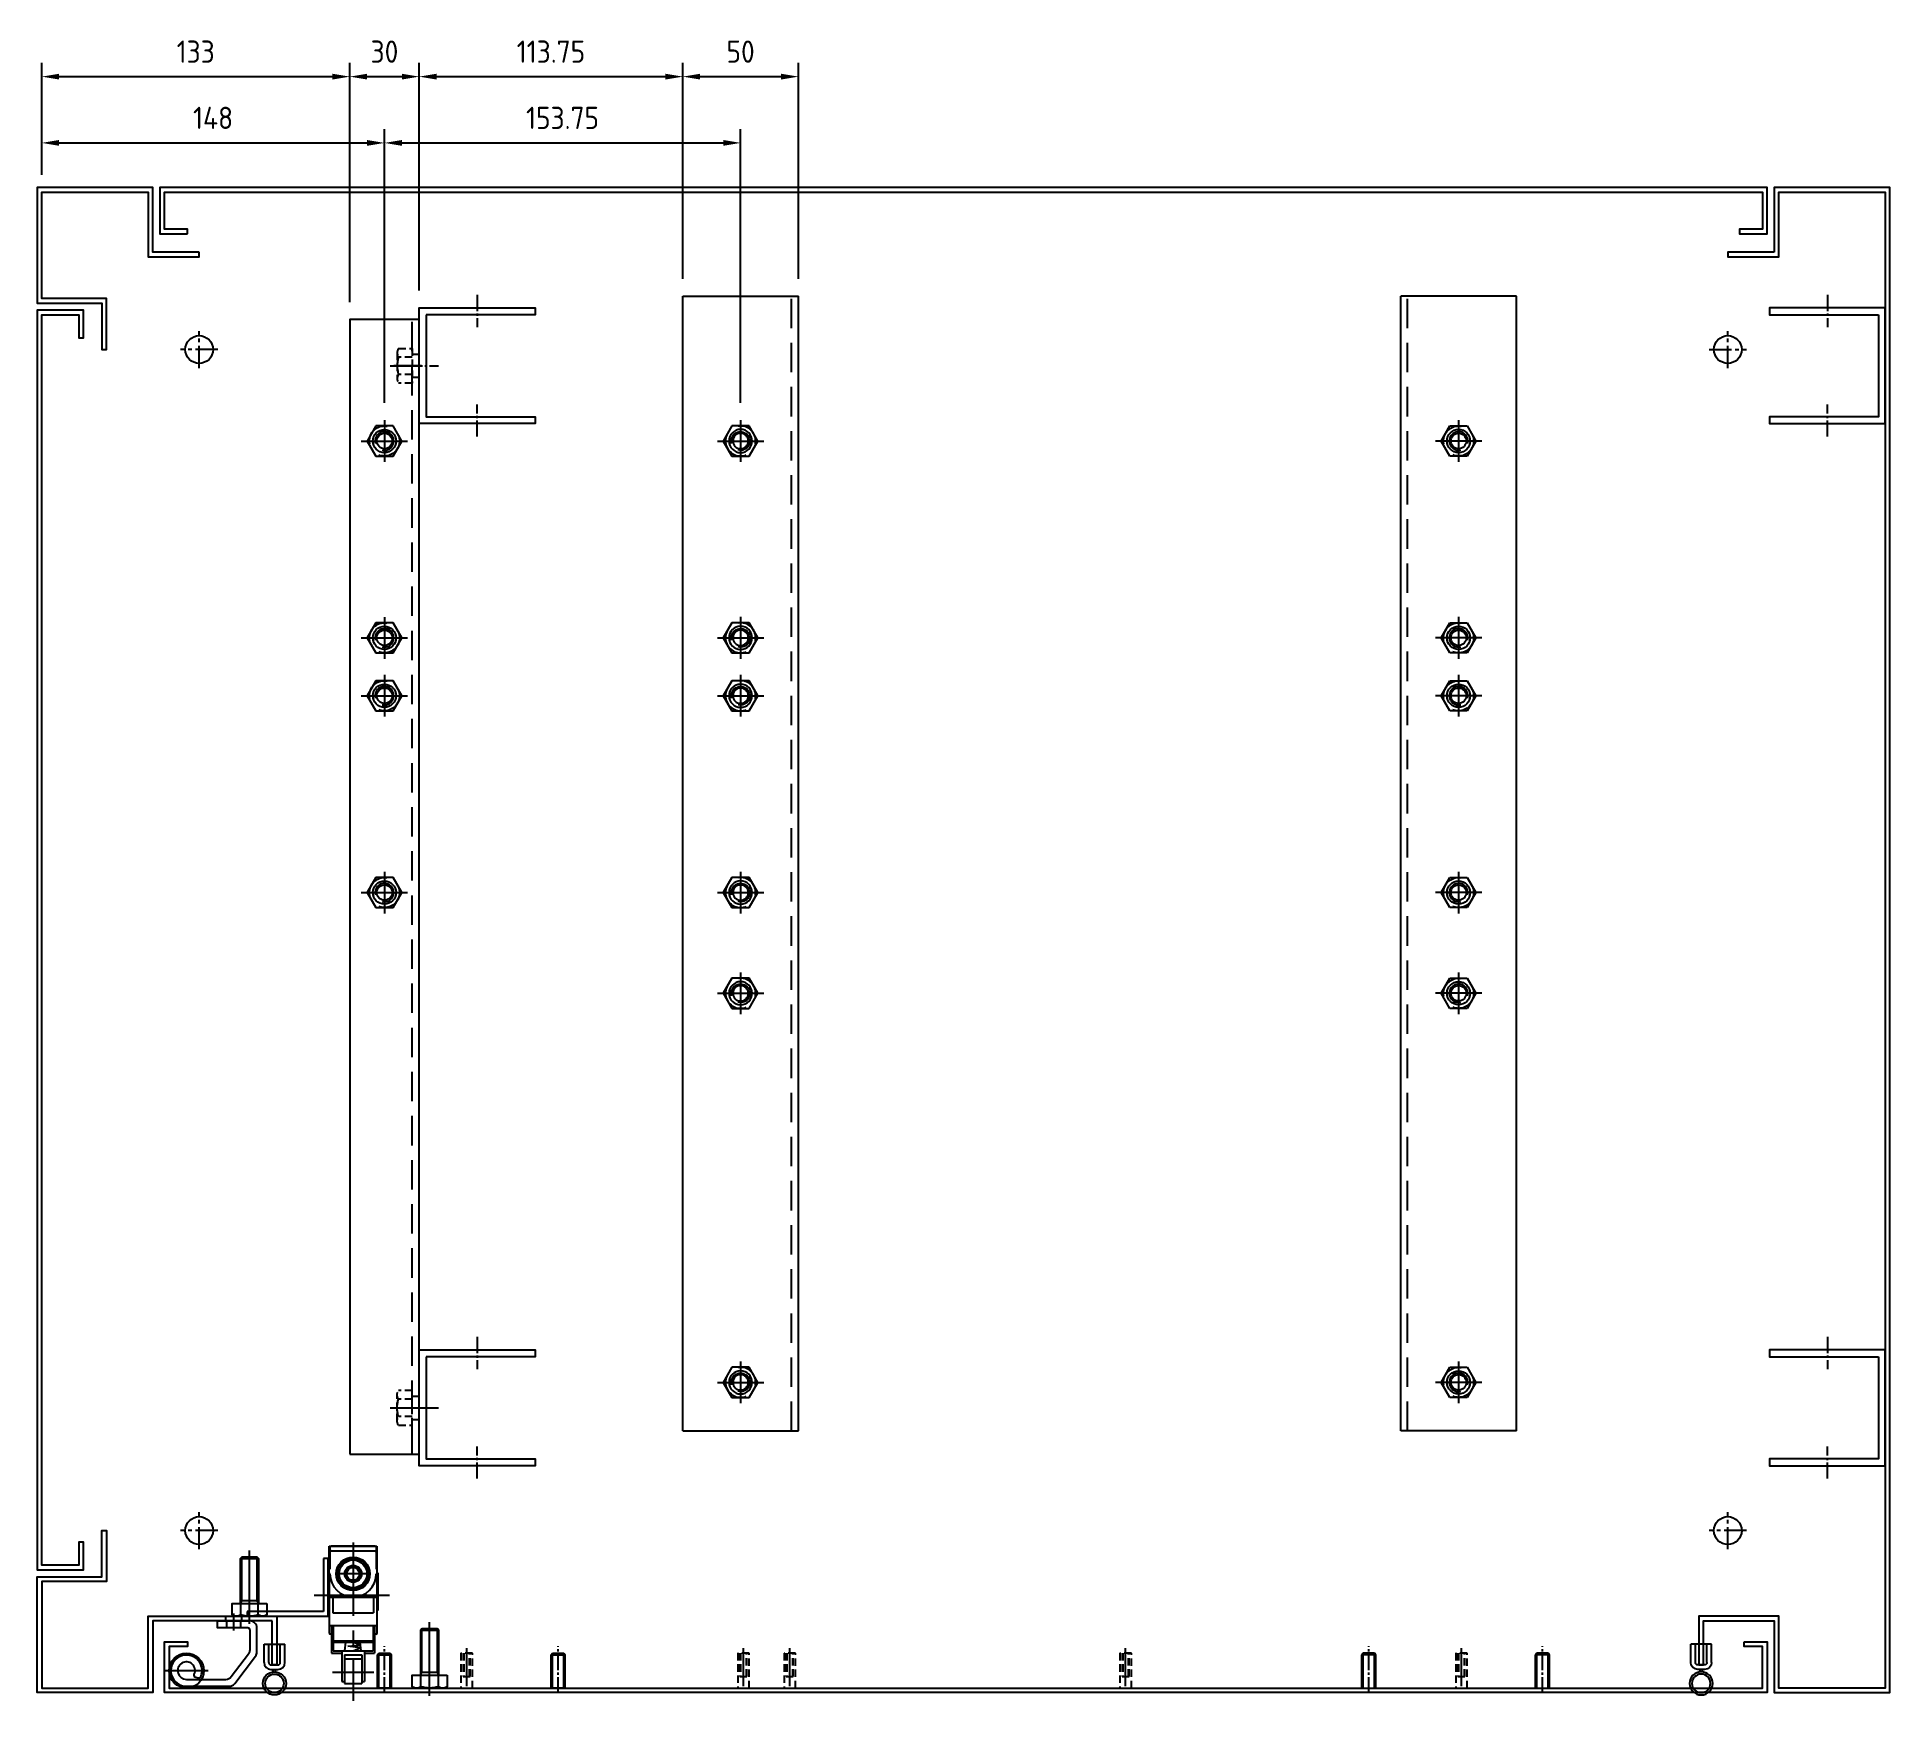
# Model space of a CAD drawing. Header units: millimetres. Extents: x 24815 to 37207, y -9299 to 5469.
# Drawn here: x 36407 to 37207, y 1758 to 2477 of the extents above; entities that cross this region are included whole.
import ezdxf

# ---------------------------------------------------------------- set-up
doc = ezdxf.new("R2010")
doc.units = ezdxf.units.MM
for name, pattern in [('CENTER', [50.8, 31.75, -6.35, 6.35, -6.35]), ('CENTER1', [10, 7, -1, 1, -1]), ('CENTER2', [28.575, 19.05, -3.175, 3.175, -3.175]), ('HIDDEN', [9.525, 6.35, -3.175]), ('HIDDEN2', [4.7625, 3.175, -1.5875]), ('HIDDENX2', [19.05, 12.7, -6.35])]:
    doc.linetypes.add(name, pattern=pattern)
for name, color, linetype in [('1', 1, 'CENTER'), ('4', 7, 'Continuous'), ('______', 7, 'Continuous'), ('CEN', 1, 'CENTER'), ('CENTER', 1, 'CENTER'), ('D', 3, 'Continuous'), ('HIDDEN', 2, 'HIDDEN'), ('O', 7, 'Continuous'), ('THIN', 3, 'Continuous')]:
    doc.layers.add(name, color=color, linetype=linetype)
doc.layers.add('외형선', color=3, linetype='Continuous', lineweight=30)
doc.styles.get("Standard").update_dxf_attribs({"font": 'ISOCP.SHX', "bigfont": 'WHGTXT.SHX'})
doc.dimstyles.new('PS-3', dxfattribs={"dimscale": 3, "dimtxt": 3.2, "dimasz": 2.5, "dimexe": 2, "dimexo": 2.5, "dimgap": 2, "dimtad": 1, "dimtoh": 1, "dimrnd": 0.05, "dimzin": 12, "dimdsep": 46, "dimtxsty": 'Standard', "dimcen": 0, "dimclrt": 2, "dimazin": 3, "dimtfac": 1, "dimtofl": 0, "dimtmove": 0, "dimatfit": 3, "dimfxl": 0, "dimtolj": 1, "dimtzin": 0, "dimarcsym": 0})

msp = doc.modelspace()

# ---------------------------------------------------------------- blocks, each defined once
blk = doc.blocks.new('LIMIT SWITCH-T')
at = {"linetype": 'Continuous'}
for p, q in [((-12, -10.3), (-12, 10.3)), ((-12, 9.57), (-12, -9.43)), ((-2, 10.07), (-11.5, 10.07)), ((-2, -9.93), (-11.5, -9.93))]:
    blk.add_line(p, q, dxfattribs=at)
blk.add_line((-10, -9.5), (-10, 9.5))
at = {"color": 7}
for p, q in [((33.3, -8.6), (33.3, 8.6)), ((34.3, 4.86), (34.3, 9.3)), ((46.43, 3.73), (46.43, 4.86)), ((47.3, -3.73), (47.3, 3.73)), ((34.3, -9.3), (34.3, -4.86)), ((46.43, -4.86), (46.43, -3.73))]:
    blk.add_line(p, q, dxfattribs=at)
at = {"linetype": 'Continuous'}
for radius in [7.25, 6.75, 6, 3.65, 3.2, 2.75]:
    blk.add_circle((0, 0), radius, dxfattribs=at)
for centre, radius, start, end in [((-9.5, 9.5), 0.5, 90, 180), ((0, 0), 10, 270, 90), ((-9.5, -9.5), 0.5, 180, 270)]:
    blk.add_arc(centre, radius, start, end, dxfattribs=at)
at = {"layer": 'CEN', "color": 7, "linetype": 'Continuous'}
for p, q in [((22.4, 8.6), (33.3, 8.6)), ((22.89, 9.3), (34.3, 9.3)), ((33.3, 4.86), (46.43, 4.86)), ((35, 3.73), (47.3, 3.73)), ((33.3, -4.86), (46.43, -4.86)), ((35, -3.73), (47.3, -3.73)), ((22.4, -8.6), (33.3, -8.6)), ((22.89, -9.3), (34.3, -9.3))]:
    blk.add_line(p, q, dxfattribs=at)
at = {"layer": 'CEN'}
for p, q in [((-13.61, 0), (54.88, 0)), ((0, 6.27), (0, -6.27))]:
    blk.add_line(p, q, dxfattribs=at)
at = {"layer": 'D', "color": 7}
for p, q in [((-0.5, 10.75), (-0.5, 10.3)), ((10, -10.37), (10, 10.23)), ((29.5, -8.6), (29.5, 8.6)), ((34.3, 4.86), (34.3, 8.6)), ((33.3, 3.52), (29.5, 3.1)), ((30.78, 2.89), (29.5, 0)), ((31.23, -2.23), (30.78, 2.89)), ((32.01, 3.05), (31.23, -2.23)), ((33.3, 0), (32.01, 3.05)), ((35, -3.73), (35, 3.73)), ((36.7, -3.73), (36.7, 3.73)), ((33.3, -3.52), (29.5, -3.1)), ((34.3, -8.6), (34.3, -4.86)), ((-0.5, -10.3), (-12, -10.3)), ((-0.5, -10.3), (-0.5, -10.75))]:
    blk.add_line(p, q, dxfattribs=at)
at = {"layer": 'D', "color": 1, "linetype": 'CENTER'}
for p, q in [((9.3, 15.75), (9.3, -15.75)), ((42.63, 9.02), (42.63, -8.86))]:
    blk.add_line(p, q, dxfattribs=at)
at = {"layer": 'D', "color": 0}
blk.add_line((29, 8.5), (29, -8.5), dxfattribs=at)
at = {"layer": 'O'}
for p, q in [((-12, 10.3), (25.7, 10.3)), ((-0.5, 10.75), (15.8, 10.75)), ((15.8, 10.3), (15.8, 10.75)), ((16.8, -8.75), (16.8, 8.75)), ((-0.5, -10.3), (25.7, -10.3)), ((-0.5, -10.75), (15.8, -10.75)), ((15.8, -10.75), (15.8, -10.3))]:
    blk.add_line(p, q, dxfattribs=at)
at = {"layer": 'O', "color": 7}
for p, q in [((10, 8.75), (16.8, 8.75)), ((22.4, 10.3), (22.4, -10.3)), ((22.89, 9.3), (22.89, 8.6)), ((26, 10), (26, 9.5)), ((26, 9.5), (26, 9.3)), ((10, -8.75), (16.8, -8.75)), ((22.89, -8.6), (22.89, -9.3)), ((26, -9.3), (26, -10))]:
    blk.add_line(p, q, dxfattribs=at)
at = {"layer": 'O'}
for centre, start, end in [((25.7, 10), 0, 90), ((25.7, -10), 270, 0)]:
    blk.add_arc(centre, 0.3, start, end, dxfattribs=at)
blk = doc.blocks.new('756trasdfasdfadf')
at = {"color": 1, "linetype": 'CENTER1'}
for p, q in [((-17117.17, 15239.16), (-17117.17, 15225.24)), ((-17147.76, 15208.57), (-17133.84, 15208.57)), ((-17117.17, 15177.98), (-17117.17, 15191.9))]:
    blk.add_line(p, q, dxfattribs=at)
at = {"color": 140}
blk.add_lwpolyline([(-17139.17, 15230.57), (-17139.17, 15186.57), (-17092.17, 15186.57), (-17092.17, 15183.57), (-17142.17, 15183.57), (-17142.17, 15233.57), (-17092.17, 15233.57), (-17092.17, 15230.57)], close=True, dxfattribs=at)
blk = doc.blocks.new('A$C0C3B50F3')
at = {"color": 1, "linetype": 'CENTER1'}
blk.add_line((0, -2.28), (0, 18.05), dxfattribs=at)
for p, q in [((-3, 14.39), (-2.5, 15)), ((-3, 14.39), (3, 14.39)), ((-3, 0), (-3, 14.39)), ((-2.5, 15), (2.5, 15)), ((2.5, 15), (3, 14.39)), ((3, 0), (3, 14.39)), ((3, 0), (-3, 0))]:
    blk.add_line(p, q)
at = {"color": 3}
for p, q in [((-2.5, 0), (-2.5, 15)), ((2.5, 0), (2.5, 15))]:
    blk.add_line(p, q, dxfattribs=at)
blk = doc.blocks.new('caw334rtw34tf45')
at = {"color": 2, "linetype": 'HIDDEN2'}
for p, q in [((4143.25, 33223.64), (4128.25, 33223.64)), ((4128.25, 33223.64), (4128.25, 33218.64)), ((4128.25, 33218.64), (4143.25, 33218.64)), ((4143.25, 33222.64), (4133.25, 33222.64)), ((4133.25, 33222.64), (4133.25, 33219.64)), ((4143.25, 33222.39), (4133.25, 33222.39)), ((4133.25, 33219.89), (4143.25, 33219.89)), ((4133.25, 33219.64), (4143.25, 33219.64)), ((4143.25, 33218.64), (4143.25, 33223.64))]:
    blk.add_line(p, q, dxfattribs=at)
at = {"color": 1, "linetype": 'CENTER', "ltscale": 2}
blk.add_line((4129.02, 33221.14), (4145.4, 33221.14), dxfattribs=at)
blk = doc.blocks.new('A$C6DC91A1C')
at = {"color": 1, "linetype": 'CENTER1'}
for p, q in [((-8.59, 0), (5.33, 0)), ((52.59, 0), (38.67, 0))]:
    blk.add_line(p, q, dxfattribs=at)
at = {"color": 140}
blk.add_lwpolyline([(0, 22), (44, 22), (44, -25), (47, -25), (47, 25), (-3, 25), (-3, -25), (0, -25)], close=True, dxfattribs=at)
blk = doc.blocks.new('i5thagdfvgsafadsfsdf')
at = {"color": 4}
for p, q in [((14512.22, 10529.27), (14462.22, 10529.27)), ((14462.22, 10039.27), (14462.22, 10529.27)), ((14512.22, 10039.27), (14512.22, 10529.27)), ((14512.22, 10039.27), (14462.22, 10039.27)), ((14512.22, 10039.27), (14462.22, 10039.27))]:
    blk.add_line(p, q, dxfattribs=at)
at = {"color": 2, "linetype": 'HIDDENX2'}
for points in [[(14490.97, 10460.27), (14483.47, 10460.27), (14479.71, 10466.77), (14483.47, 10473.27), (14490.97, 10473.27), (14494.72, 10466.77), (14490.97, 10460.27)], [(14490.97, 10375.27), (14483.47, 10375.27), (14479.71, 10381.77), (14483.47, 10388.27), (14490.97, 10388.27), (14494.72, 10381.77), (14490.97, 10375.27)], [(14490.97, 10350.27), (14483.47, 10350.27), (14479.71, 10356.77), (14483.47, 10363.27), (14490.97, 10363.27), (14494.72, 10356.77), (14490.97, 10350.27)], [(14490.97, 10265.27), (14483.47, 10265.27), (14479.71, 10271.77), (14483.47, 10278.27), (14490.97, 10278.27), (14494.72, 10271.77), (14490.97, 10265.27)], [(14490.97, 10221.77), (14483.47, 10221.77), (14479.71, 10228.27), (14483.47, 10234.77), (14490.97, 10234.77), (14494.72, 10228.27), (14490.97, 10221.77)], [(14490.97, 10053.77), (14483.47, 10053.77), (14479.71, 10060.27), (14483.47, 10066.77), (14490.97, 10066.77), (14494.72, 10060.27), (14490.97, 10053.77)]]:
    blk.add_lwpolyline(points, dxfattribs=at)
for centre in [(14487.22, 10466.77), (14487.22, 10381.77), (14487.22, 10356.77), (14487.22, 10271.77), (14487.22, 10228.27), (14487.22, 10060.27)]:
    blk.add_circle(centre, 6.5, dxfattribs=at)
at = {"color": 4}
for centre in [(14487.22, 10466.77), (14487.22, 10381.77), (14487.22, 10356.77), (14487.22, 10271.77), (14487.22, 10228.27), (14487.22, 10060.27)]:
    blk.add_circle(centre, 5, dxfattribs=at)
for centre in [(14487.22, 10466.77), (14487.22, 10381.77), (14487.22, 10356.77), (14487.22, 10271.77), (14487.22, 10228.27), (14487.22, 10060.27)]:
    blk.add_circle(centre, 3.32)
at = {"layer": 'CENTER'}
for p, q in [((14487.22, 10475.77), (14487.22, 10457.77)), ((14497.22, 10466.77), (14477.21, 10466.77)), ((14487.22, 10390.77), (14487.22, 10372.77)), ((14497.22, 10381.77), (14477.21, 10381.77)), ((14487.22, 10365.77), (14487.22, 10347.77)), ((14497.22, 10356.77), (14477.21, 10356.77)), ((14487.22, 10280.77), (14487.22, 10262.77)), ((14497.22, 10271.77), (14477.21, 10271.77)), ((14487.22, 10237.27), (14487.22, 10219.27)), ((14497.22, 10228.27), (14477.21, 10228.27)), ((14487.22, 10069.27), (14487.22, 10051.27)), ((14497.22, 10060.27), (14477.21, 10060.27))]:
    blk.add_line(p, q, dxfattribs=at)
at = {"layer": 'HIDDEN', "color": 2, "linetype": 'HIDDENX2'}
blk.add_line((14465.22, 10039.27), (14465.22, 10529.27), dxfattribs=at)
at = {"layer": 'THIN'}
for centre in [(14487.22, 10466.77), (14487.22, 10381.77), (14487.22, 10356.77), (14487.22, 10271.77), (14487.22, 10228.27), (14487.22, 10060.27)]:
    blk.add_arc(centre, 4, 345, 285, dxfattribs=at)
blk = doc.blocks.new('ASDHREWHREJJJ')
for p, q in [((14485.89, -8471.07), (14485.89, -8479.07)), ((14487.89, -8471.07), (14487.89, -8479.07)), ((14491.89, -8468.07), (14488.89, -8468.07)), ((14491.89, -8470.07), (14488.89, -8470.07)), ((14489.89, -8467.05), (14489.89, -8468.07)), ((14490.89, -8467.05), (14490.89, -8468.07)), ((14492.89, -8471.07), (14492.89, -8479.07)), ((14494.89, -8471.07), (14494.89, -8479.07)), ((14494.89, -8479.07), (14485.89, -8479.07))]:
    blk.add_line(p, q)
for radius in [5, 4]:
    blk.add_circle((14490.39, -8462.07), radius)
for centre, radius, start, end in [((14488.89, -8471.07), 3, 90, 180), ((14488.89, -8471.07), 1, 90, 180), ((14491.89, -8471.07), 3, 0, 90), ((14491.89, -8471.07), 1, 0, 90)]:
    blk.add_arc(centre, radius, start, end)
blk = doc.blocks.new('DETADGAG')
at = {"color": 1}
for points in [[(-14968.32, -13088.8, 3.321213), (-14974.54, -13092.92), (-14956.07, -13092.92, 0.234242), (-14953.69, -13091.74), (-14944.7, -13079.92, 0.164054), (-14944.09, -13078.11), (-14944.09, -13077.72), (-14944.09, -13067.72, 0.414214), (-14947.09, -13064.72)], [(-14947.15, -13077.72, 0.052353), (-14947.09, -13077.39), (-14947.09, -13068.72, 0.414214), (-14948.09, -13067.72), (-14961.09, -13067.72), (-14961.09, -13064.72), (-14947.09, -13064.72)], [(-14968.32, -13088.8, -0.366304), (-14969.47, -13089.39), (-14970.46, -13089.15, -0.474617), (-14971.14, -13087.75, 3.431067), (-14974.54, -13089.92), (-14957.56, -13089.92, 0.234242), (-14955.17, -13088.74), (-14947.7, -13078.91, 0.11075), (-14947.15, -13077.72)]]:
    blk.add_lwpolyline(points, format="xyb", dxfattribs=at)
blk.add_circle((-14974.54, -13086.17), 7.5, dxfattribs=at)
at = {"layer": '1', "color": 1}
blk.add_line((-14983.91, -13086.17), (-14965.16, -13086.17), dxfattribs=at)
at = {"layer": '4', "color": 1, "linetype": 'HIDDEN2'}
for p, q in [((-14957.09, -13067.72), (-14957.09, -13064.72)), ((-14951.09, -13067.72), (-14951.09, -13064.72))]:
    blk.add_line(p, q, dxfattribs=at)
blk = doc.blocks.new('M8_20')
for p, q in [((-437.31, -18094.18, 0), (-445.31, -18094.18, 0)), ((-435.68, -18119.01, 0), (-446.94, -18119.01, 0)), ((-437.31, -18112.34, 0), (-445.31, -18112.34, 0)), ((-445.06, -18118.43, 0), (-445.06, -18113.51, 0)), ((-437.55, -18118.43, 0), (-437.55, -18113.51, 0))]:
    blk.add_line(p, q)
at = {"elevation": 0}
blk.add_lwpolyline([(-437.31, -18113.51), (-437.31, -18094.18), (-437.98, -18093.51), (-444.63, -18093.51), (-445.31, -18094.18), (-445.31, -18113.51)], dxfattribs=at)
blk.add_lwpolyline([(-433.8, -18113.51), (-433.8, -18118.43, -0.309401), (-437.55, -18118.43, -0.154701), (-445.06, -18118.43, -0.309401), (-448.81, -18118.43), (-448.81, -18113.51), (-433.8, -18113.51)], format="xyb", dxfattribs=at)
at = {"layer": 'CENTER'}
blk.add_line((-441.31, -18122.31, 0), (-441.31, -18090.51, 0), dxfattribs=at)
at = {"layer": 'THIN', "elevation": 0}
for points in [[(-445.31, -18113.51), (-444.63, -18112.34), (-444.63, -18093.51)], [(-437.31, -18113.51), (-437.98, -18112.34), (-437.98, -18093.51)]]:
    blk.add_lwpolyline(points, dxfattribs=at)
blk = doc.blocks.new('QEAdszgf')
at = {"color": 1}
for p, q in [((-14913.64, -13037.97), (-14913.64, -13060.97)), ((-14911.64, -13037.97), (-14913.64, -13037.97)), ((-14911.64, -13062.97), (-14911.64, -13037.97)), ((-14913.64, -13060.97), (-14946.64, -13060.97)), ((-14946.64, -13060.97), (-14946.64, -13062.97)), ((-14946.64, -13062.97), (-14911.64, -13062.97))]:
    blk.add_line(p, q, dxfattribs=at)
at = {"color": 1, "linetype": 'CENTER', "ltscale": 3}
blk.add_line((-14907.64, -13053.97), (-14917.64, -13053.97), dxfattribs=at)
blk = doc.blocks.new('A$C6B021DFF')
at = {"color": 1, "linetype": 'CENTER2', "ltscale": 0.5}
for p, q in [((70, 572), (70, 588)), ((730, 572), (730, 588)), ((78, 580), (62, 580)), ((722, 580), (738, 580)), ((70, 62), (70, 78)), ((730, 62), (730, 78)), ((78, 70), (62, 70)), ((738, 70), (722, 70))]:
    blk.add_line(p, q, dxfattribs=at)
at = {"color": 3}
for p, q in [((81.45, 30.95), (81.45, 33)), ((84.95, 26.79), (84.95, 34.24)), ((88.45, 30.95), (88.45, 33))]:
    blk.add_line(p, q, dxfattribs=at)
for points in [[(750, 622), (730, 622), (730, 620), (752, 620), (752, 648), (798, 648), (798, 2), (752, 2), (752, 33), (717.5, 33), (717.5, 12), (719.5, 12), (719.5, 31), (750, 31), (750, 0), (800, 0), (800, 650), (750, 650)], [(737, 22), (747, 22), (747, 0), (55, 0), (55, 22), (65, 22), (65, 20), (57, 20), (57, 2), (745, 2), (745, 20), (737, 20)]]:
    blk.add_lwpolyline(points, close=True, dxfattribs=at)
at = {"color": 3, "ltscale": 10}
for centre in [(70, 580), (730, 580), (70, 70), (730, 70)]:
    blk.add_circle(centre, 6, dxfattribs=at)
at = {"layer": '______', "color": 3, "ltscale": 10}
blk.add_lwpolyline([(18, 585), (20, 585), (20, 597), (0, 597), (0, 53), (20, 53), (20, 65), (18, 65), (18, 55), (2, 55), (2, 595), (18, 595), (18, 585), (20, 585)], dxfattribs=at)
at = {"layer": '외형선', "lineweight": -3}
for points in [[(70, 622), (50, 622), (50, 650), (0, 650), (0, 600), (28, 600), (28, 580), (30, 580), (30, 602), (2, 602), (2, 648), (48, 648), (48, 620), (70, 620), (70, 622)], [(65, 630), (65, 632), (55, 632), (55, 648), (745, 648), (745, 632), (735, 632), (735, 630), (747, 630), (747, 650), (53, 650), (53, 630), (65, 630)]]:
    blk.add_lwpolyline(points, dxfattribs=at)
blk.add_lwpolyline([(101.5, 31), (50, 31), (50, 0), (0, 0), (0, 50), (28, 50), (28, 70), (30, 70), (30, 48), (2, 48), (2, 2), (48, 2), (48, 33), (103.5, 33), (103.5, 12), (101.5, 12)], close=True, dxfattribs=at)
for name, p in [('756trasdfasdfadf', (17307.17, -14635.57)), ('756trasdfasdfadf', (17307.17, -15085.57)), ('M8_20', (533.06, 18152.01, 0)), ('QEAdszgf', (15037.34, 13095.97)), ('DETADGAG', (15039.04, 13095.67)), ('M8_20', (610.81, 18121.01, 0)), ('A$C0C3B50F3', (150, 2)), ('A$C0C3B50F3', (225, 2))]:
    blk.add_blockref(name, p)
at = {"ltscale": 10, "rotation": 270}
for p in [(773, 595), (773, 145)]:
    blk.add_blockref('A$C6DC91A1C', p, dxfattribs=at)
at = {"rotation": 270}
blk.add_blockref('LIMIT SWITCH-T', (136.45, 51.3), dxfattribs=at)
at = {"color": 4, "rotation": 180}
blk.add_blockref('ASDHREWHREJJJ', (14592.89, -8458.07), dxfattribs=at)
at = {"color": 1, "linetype": 'CENTER2', "rotation": 90}
for p in [(33406.64, -4126.25), (33526.14, -4126.25), (33546.14, -4126.25), (33691.14, -4126.25), (33836.14, -4126.25)]:
    blk.add_blockref('caw334rtw34tf45', p, dxfattribs=at)
at = {"xscale": -1}
for p in [(575, 2), (650, 2)]:
    blk.add_blockref('A$C0C3B50F3', p, dxfattribs=at)
at = {"color": 4, "xscale": -1, "rotation": 180}
blk.add_blockref('ASDHREWHREJJJ', (-13771.89, -8458.07), dxfattribs=at)
at = {"layer": '______', "xscale": -1}
blk.add_blockref('i5thagdfvgsafadsfsdf', (14790.98, -9926.27), dxfattribs=at)
at = {"layer": '______'}
blk.add_blockref('i5thagdfvgsafadsfsdf', (-13873.46, -9926.27), dxfattribs=at)
blk = doc.blocks.new('TTYU')
at = {"color": 2, "linetype": 'HIDDENX2'}
blk.add_lwpolyline([(-49709.55, 19626.02), (-49702.04, 19626.02), (-49698.29, 19632.52), (-49702.04, 19639.02), (-49709.55, 19639.02), (-49713.3, 19632.52), (-49709.55, 19626.02)], dxfattribs=at)
blk.add_circle((-49705.79, 19632.52), 6.5, dxfattribs=at)
blk.add_circle((-49705.79, 19632.52), 3.32)
at = {"layer": 'CENTER'}
for p, q in [((-49705.79, 19641.52), (-49705.79, 19623.52)), ((-49715.8, 19632.52), (-49695.79, 19632.52))]:
    blk.add_line(p, q, dxfattribs=at)
at = {"layer": 'THIN'}
blk.add_arc((-49705.79, 19632.52), 4, 255, 195, dxfattribs=at)
blk = doc.blocks.new('esrfa')
at = {"color": 2, "linetype": 'HIDDEN2'}
for p, q in [((-4055.21, -14067.61), (-4040.2, -14067.61)), ((-4055.21, -14073.53), (-4055.21, -14067.61)), ((-4051.46, -14067.61), (-4051.46, -14073.53)), ((-4043.95, -14067.61), (-4043.95, -14073.53)), ((-4040.2, -14067.61), (-4040.2, -14073.53)), ((-4053.33, -14074.11), (-4042.08, -14074.11))]:
    blk.add_line(p, q, dxfattribs=at)
for centre, radius, start, end in [((-4053.33, -14070.79), 3.32, 235.61575, 304.38425), ((-4047.71, -14061.69), 12.42, 252.41205, 287.58795), ((-4042.08, -14070.79), 3.32, 235.61575, 304.38425)]:
    blk.add_arc(centre, radius, start, end, dxfattribs=at)
at = {"layer": 'CENTER'}
blk.add_line((-4047.71, -14077.11), (-4047.71, -14064.61), dxfattribs=at)
blk = doc.blocks.new('A$C2F8B6082')
at = {"color": 4}
blk.add_lwpolyline([(159.84, -15.16), (159.84, 14.84), (-330.16, 14.84), (-330.16, -15.16)], close=True, dxfattribs=at)
for centre in [(-277.66, -0.16), (-192.66, -0.16), (-167.66, -0.16), (-82.66, -0.16)]:
    blk.add_circle(centre, 5, dxfattribs=at)
at = {"layer": 'CENTER', "ltscale": 3}
for p, q in [((139.84, 7.84), (139.84, 19.84)), ((-310.16, 15.84), (-310.16, 3.84))]:
    blk.add_line(p, q, dxfattribs=at)
at = {"layer": 'HIDDEN', "color": 2, "linetype": 'HIDDENX2'}
for p, q in [((159.84, 11.84), (-330.16, 11.84)), ((-315.16, 11.84), (-315.16, 14.84)), ((-305.16, 11.84), (-305.16, 14.84)), ((134.84, 11.84), (134.84, 14.84)), ((144.84, 11.84), (144.84, 14.84))]:
    blk.add_line(p, q, dxfattribs=at)
blk.add_blockref('esrfa', (3737.54, 14079.45))
at = {"extrusion": (0, 0, -1), "xscale": -1, "zscale": -1, "rotation": 270}
for p in [(-19354.86, 49705.63), (-19439.86, 49705.63), (-19464.86, 49705.63), (-19549.86, 49705.63)]:
    blk.add_blockref('TTYU', p, dxfattribs=at)
at = {"xscale": -1}
blk.add_blockref('esrfa', (-3907.87, 14079.45), dxfattribs=at)
blk = doc.blocks.new('*D1237')
at = {"color": 0, "lineweight": -2}
for p, q in [((36408.84, 2417.49), (36408.84, 2437.22)), ((36556.84, 2318.99), (36556.84, 2437.22)), ((36416.34, 2431.22), (36549.34, 2431.22))]:
    blk.add_line(p, q, dxfattribs=at)
at = {"color": 0}
for points in [[(36416.34, 2432.47), (36416.34, 2429.97), (36408.84, 2431.22)], [(36549.34, 2432.47), (36549.34, 2429.97), (36556.84, 2431.22)]]:
    blk.add_solid(points, dxfattribs=at)
at = {"layer": 'Defpoints', "color": 0}
for p in [(36556.84, 2431.22), (36408.84, 2409.99), (36556.84, 2311.49)]:
    blk.add_point(p, dxfattribs=at)
at = {"color": 2, "insert": (36482.84, 2442.02), "char_height": 9.6, "attachment_point": 5}
blk.add_mtext('\\A1;148', dxfattribs=at)
blk = doc.blocks.new('*D1238')
at = {"color": 0, "lineweight": -2}
for p, q in [((36556.84, 2318.99), (36556.84, 2437.22)), ((36710.6, 2318.99), (36710.6, 2437.22)), ((36564.34, 2431.22), (36703.1, 2431.22))]:
    blk.add_line(p, q, dxfattribs=at)
at = {"color": 0}
for points in [[(36564.34, 2432.47), (36564.34, 2429.97), (36556.84, 2431.22)], [(36703.1, 2432.47), (36703.1, 2429.97), (36710.6, 2431.22)]]:
    blk.add_solid(points, dxfattribs=at)
at = {"layer": 'Defpoints', "color": 0}
for p in [(36710.6, 2431.22), (36556.84, 2311.49), (36710.6, 2311.49)]:
    blk.add_point(p, dxfattribs=at)
at = {"color": 2, "insert": (36633.72, 2442.02), "char_height": 9.6, "attachment_point": 5}
blk.add_mtext('\\A1;153.75', dxfattribs=at)
blk = doc.blocks.new('*D1239')
at = {"color": 0, "lineweight": -2}
for p, q in [((36408.84, 2417.49), (36408.84, 2465.83)), ((36541.84, 2362.49), (36541.84, 2465.83)), ((36416.34, 2459.83), (36534.34, 2459.83))]:
    blk.add_line(p, q, dxfattribs=at)
at = {"color": 0}
for points in [[(36416.34, 2461.08), (36416.34, 2458.58), (36408.84, 2459.83)], [(36534.34, 2461.08), (36534.34, 2458.58), (36541.84, 2459.83)]]:
    blk.add_solid(points, dxfattribs=at)
at = {"layer": 'Defpoints', "color": 0}
for p in [(36541.84, 2459.83), (36408.84, 2409.99), (36541.84, 2354.99)]:
    blk.add_point(p, dxfattribs=at)
at = {"color": 2, "insert": (36475.34, 2470.63), "char_height": 9.6, "attachment_point": 5}
blk.add_mtext('\\A1;133', dxfattribs=at)
blk = doc.blocks.new('*D1240')
at = {"color": 0, "lineweight": -2}
for p, q in [((36541.84, 2362.49), (36541.84, 2465.83)), ((36571.84, 2367.49), (36571.84, 2465.83)), ((36549.34, 2459.83), (36564.34, 2459.83))]:
    blk.add_line(p, q, dxfattribs=at)
at = {"color": 0}
for points in [[(36549.34, 2461.08), (36549.34, 2458.58), (36541.84, 2459.83)], [(36564.34, 2461.08), (36564.34, 2458.58), (36571.84, 2459.83)]]:
    blk.add_solid(points, dxfattribs=at)
at = {"layer": 'Defpoints', "color": 0}
for p in [(36571.84, 2459.83), (36541.84, 2354.99), (36571.84, 2359.99)]:
    blk.add_point(p, dxfattribs=at)
at = {"color": 2, "insert": (36556.84, 2470.63), "char_height": 9.6, "attachment_point": 5}
blk.add_mtext('\\A1;30', dxfattribs=at)
blk = doc.blocks.new('*D1241')
at = {"color": 0, "lineweight": -2}
for p, q in [((36571.84, 2367.49), (36571.84, 2465.83)), ((36685.6, 2372.49), (36685.6, 2465.83)), ((36579.34, 2459.83), (36678.1, 2459.83))]:
    blk.add_line(p, q, dxfattribs=at)
at = {"color": 0}
for points in [[(36579.34, 2461.08), (36579.34, 2458.58), (36571.84, 2459.83)], [(36678.1, 2461.08), (36678.1, 2458.58), (36685.6, 2459.83)]]:
    blk.add_solid(points, dxfattribs=at)
at = {"layer": 'Defpoints', "color": 0}
for p in [(36685.6, 2459.83), (36685.6, 2364.99), (36571.84, 2359.99)]:
    blk.add_point(p, dxfattribs=at)
at = {"color": 2, "insert": (36628.72, 2470.63), "char_height": 9.6, "attachment_point": 5}
blk.add_mtext('\\A1;113.75', dxfattribs=at)
blk = doc.blocks.new('*D1242')
at = {"color": 0, "lineweight": -2}
for p, q in [((36685.6, 2372.49), (36685.6, 2465.83)), ((36735.6, 2372.49), (36735.6, 2465.83)), ((36693.1, 2459.83), (36728.1, 2459.83))]:
    blk.add_line(p, q, dxfattribs=at)
at = {"color": 0}
for points in [[(36693.1, 2461.08), (36693.1, 2458.58), (36685.6, 2459.83)], [(36728.1, 2461.08), (36728.1, 2458.58), (36735.6, 2459.83)]]:
    blk.add_solid(points, dxfattribs=at)
at = {"layer": 'Defpoints', "color": 0}
for p in [(36735.6, 2459.83), (36685.6, 2364.99), (36735.6, 2364.99)]:
    blk.add_point(p, dxfattribs=at)
at = {"color": 2, "insert": (36710.6, 2470.63), "char_height": 9.6, "attachment_point": 5}
blk.add_mtext('\\A1;50', dxfattribs=at)

# ---------------------------------------------------------------- dimensions: what is measured, and where the dimension line sits
for base, p1, p2, override, picture, middle in [((36541.841, 2459.827), (36408.841, 2409.99), (36541.841, 2354.99), {"dimarcsym": 1}, '*D1239', (36475.341, 2470.627)), ((36571.841, 2459.827), (36541.841, 2354.99), (36571.841, 2359.99), {"dimtmove": 1, "dimarcsym": 1}, '*D1240', (36556.841, 2470.627)), ((36685.6, 2459.827), (36571.841, 2359.99), (36685.6, 2364.99), {"dimtmove": 1, "dimarcsym": 1}, '*D1241', (36628.72, 2470.627)), ((36735.6, 2459.827), (36685.6, 2364.99), (36735.6, 2364.99), {"dimtmove": 1, "dimarcsym": 1}, '*D1242', (36710.6, 2470.627)), ((36556.841, 2431.223), (36408.841, 2409.99), (36556.841, 2311.49), {"dimarcsym": 1}, '*D1237', (36482.841, 2442.023)), ((36710.6, 2431.223), (36556.841, 2311.49), (36710.6, 2311.49), {"dimtmove": 1, "dimarcsym": 1}, '*D1238', (36633.72, 2442.023))]:
    dim = msp.add_linear_dim(base=base, p1=p1, p2=p2, dimstyle='PS-3', override=override)
    dim.commit()
    dim.dimension.update_dxf_attribs({"geometry": picture, "text_midpoint": middle})

# ---------------------------------------------------------------- block references
msp.add_blockref('A$C6B021DFF', (36406.841, 1761.99))
at = {"rotation": 270}
msp.add_blockref('A$C2F8B6082', (36557, 2024.826), dxfattribs=at)

msp.set_redraw_order([(e.dxf.handle, doc.entitydb.next_handle()) for e in msp.query("TEXT MTEXT ATTDEF DIMENSION ARC_DIMENSION")])  # texts and dimensions are drawn at this point

doc.saveas('drawing.dxf')
